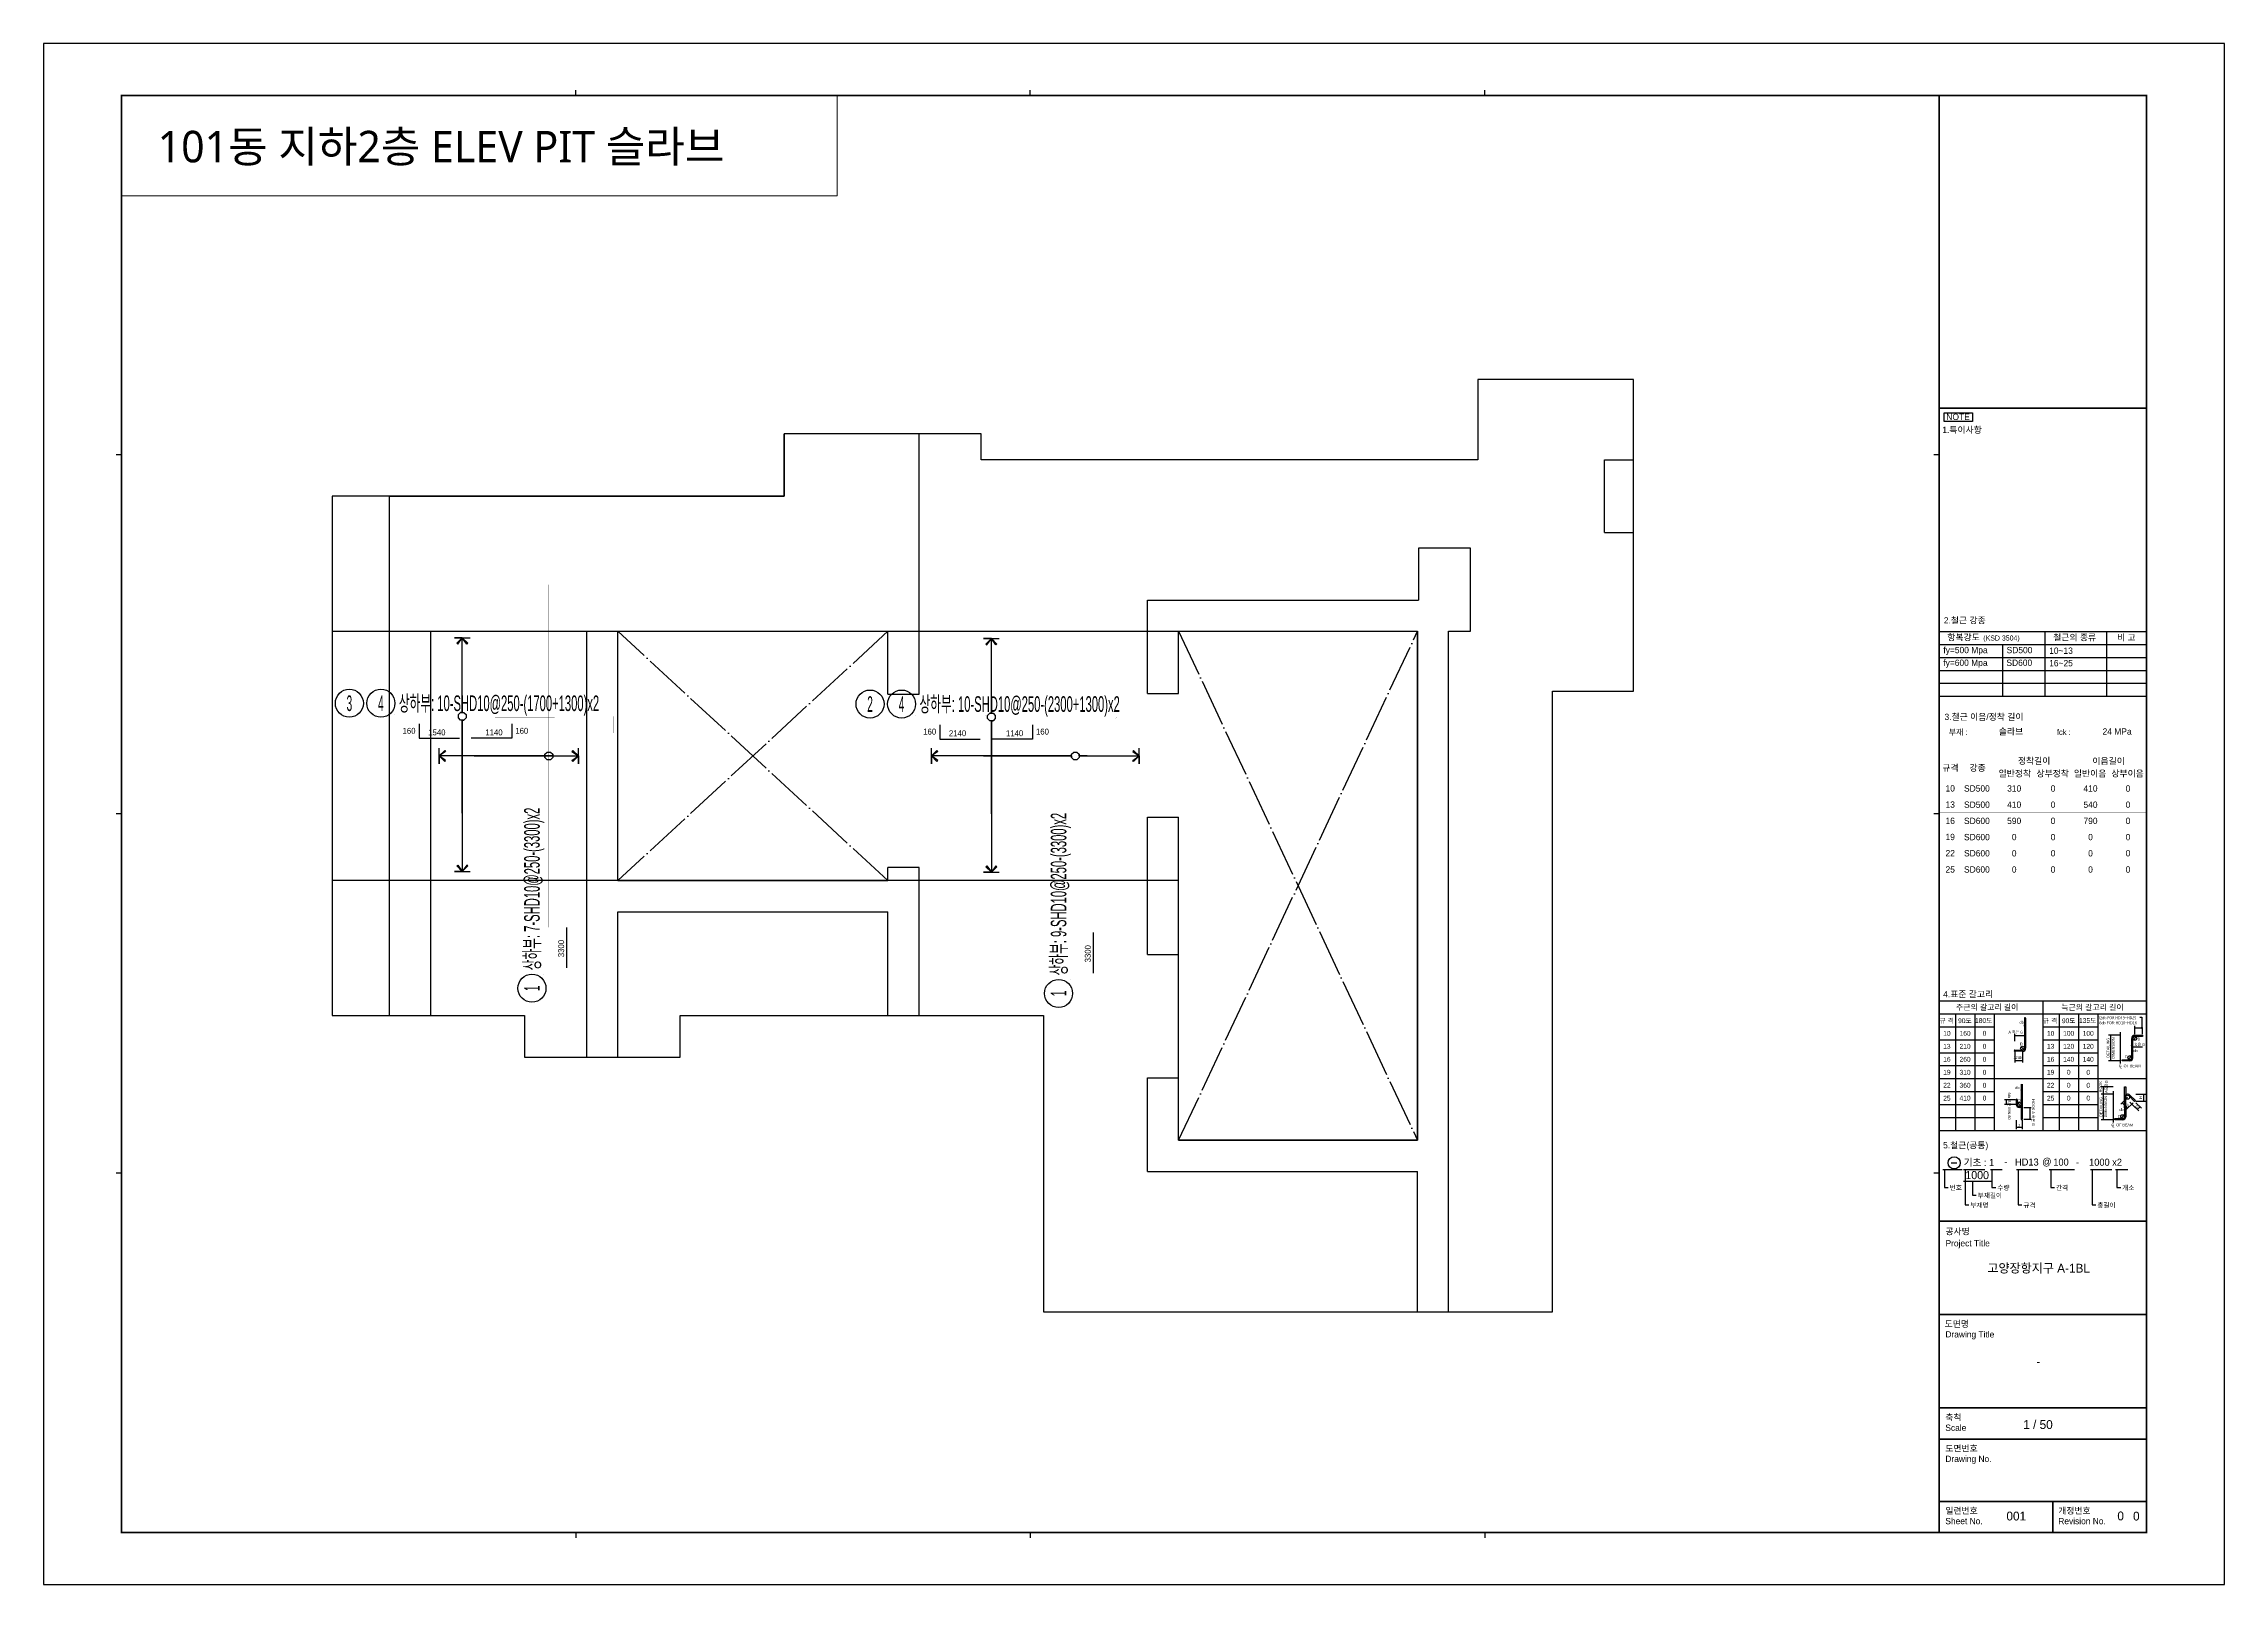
# Model space of a CAD drawing. Header units: millimetres. Extents: x 317501 to 814054, y -400799 to -14117.
# Drawn here: x 418421 to 439421, y -400799 to -385966 of the extents above; entities that cross this region are included whole.
import ezdxf
from ezdxf.enums import TextEntityAlignment as Align

# ---------------------------------------------------------------- set-up
doc = ezdxf.new("R2010")
doc.units = ezdxf.units.MM
doc.header["$LTSCALE"] = 38
doc.linetypes.add('XS-기초$0$DDOT', pattern=[14, 12, -1, 0, -1])
doc.layers.get('Defpoints').update_dxf_attribs({"color": 145})
for name, color, linetype in [('BUB', 7, 'Continuous'), ('RP_TAG', 7, 'Continuous'), ('XDIM', 7, 'Continuous'), ('XREBAR', 1, 'Continuous'), ('XS-기초$0$OPEN', 9, 'XS-기초$0$DDOT'), ('XS-기초$0$WALL', 11, 'Continuous'), ('XS-기초$0$기초연단', 3, 'Continuous'), ('XTAG', 7, 'Continuous')]:
    doc.layers.add(name, color=color, linetype=linetype)
doc.layers.add('XTITLE', color=22, linetype='Continuous', lineweight=0)
doc.styles.add('ARIAL', font='malgun.ttf')
doc.styles.add('HYULL', font='Dotum.ttf')
doc.styles.add('RPWK1', font='Dotum.ttf', dxfattribs={"bigfont": 'whgtxt.shx'})
doc.styles.add('RPWK2', font='Dotum.ttf')
doc.styles.add('XRebarSheet', font='Hmkmrhd_0.ttf')
doc.styles.add('돋움', font='malgun.ttf')
doc.dimstyles.new('NDIM', dxfattribs={"dimtxt": 3, "dimasz": 1.5, "dimexe": 2, "dimexo": 2, "dimgap": 1, "dimtad": 1, "dimdec": 0, "dimdsep": 46, "dimlunit": 6, "dimtxsty": 'ARIAL', "dimblk": 'DOT', "dimcen": 1, "dimclrd": 256, "dimclre": 7, "dimclrt": 3, "dimadec": 0, "dimazin": 0, "dimtfac": 1, "dimtdec": 0, "dimtix": 1, "dimtmove": 2, "dimatfit": 3, "dimldrblk": 'DOT', "dimfxl": 0, "dimtvp": 1, "dimtolj": 1, "dimlwd": -1, "dimlwe": -1, "dimarcsym": 0})

msp = doc.modelspace()

# ---------------------------------------------------------------- texts
at = {"layer": 'RP_TAG', "color": 2, "linetype": 'Continuous', "ltscale": 100, "style": 'RPWK2'}
for p in [(422002.2, -392627.2), (427016.1, -392634.9)]:
    msp.add_text('160', height=57.17, dxfattribs=at).set_placement(p, align=Align.BOTTOM_RIGHT)
for s, p in [('1540', (422207.8, -392642.7)), ('2140', (427221.7, -392650.4))]:
    msp.add_text(s, height=57.17, dxfattribs=at).set_placement(p, align=Align.BOTTOM_CENTER)
for s, rotation, p in [('1140', 359.99998, (422757.4, -392642.7)), ('1140', 359.99998, (427771.3, -392650.4)), ('3300', 90.00021, (423450.3, -394677.7)), ('3300', 90.00021, (428521.7, -394727.8))]:
    msp.add_text(s, height=57.17, rotation=rotation, dxfattribs=at).set_placement(p, align=Align.BOTTOM_CENTER)
for p in [(422963, -392627.2), (427976.9, -392634.9)]:
    msp.add_text('160', height=57.17, rotation=359.99998, dxfattribs=at).set_placement(p, align=Align.BOTTOM_LEFT)
at = {"layer": 'XTITLE', "color": 2, "style": '돋움'}
msp.add_text('101동 지하2층 ELEV PIT 슬라브', height=303.389, dxfattribs=at).set_placement((419519.4, -386957.4), align=Align.MIDDLE_LEFT)

# ---------------------------------------------------------------- blocks, each defined once
blk = doc.blocks.new('dhadrtase')
at = {"layer": 'XS-기초$0$OPEN'}
for p, q in [((-1389, 2400), (-3989, 0)), ((-1389, 0), (-3989, 2400)), ((1411, -2500), (3711, 2400)), ((1411, 2400), (3711, -2500))]:
    blk.add_line(p, q, dxfattribs=at)
at = {"layer": 'XS-기초$0$WALL', "color": 5}
for p, q in [((-2389, 3700), (-2389, 4300)), ((-1089, 2800), (-1089, 4300)), ((5511, 3350), (5511, 4050)), ((5511, 4050), (5791, 4050)), ((-6189, 3700), (-2389, 3700)), ((-6189, -1300), (-6189, 3700)), ((4221, 3200), (3721, 3200)), ((3721, 3200), (3721, 2700)), ((4221, 2400), (4221, 3200)), ((5511, 3350), (5791, 3350)), ((-1089, 1795), (-1089, 2800)), ((1111, 2700), (3721, 2700)), ((1111, 1800), (1111, 2700)), ((-5789, 2400), (-4289, 2400)), ((-5789, -1300), (-5789, 2400)), ((-4289, -1700), (-4289, 2400)), ((-3989, 0), (-3989, 2400)), ((-3989, 2400), (-1389, 2400)), ((-1389, 1795), (-1389, 2400)), ((1411, 2400), (3711, 2400)), ((1411, 1800), (1411, 2400)), ((3711, -2500), (3711, 2400)), ((4011, -4150), (4011, 2400)), ((4011, 2400), (4221, 2400)), ((-1389, 1795), (-1089, 1795)), ((1111, 1800), (1411, 1800)), ((1111, -710), (1111, 610)), ((1111, 610), (1411, 610)), ((1411, -710), (1411, 610)), ((-3989, 0), (-1389, 0)), ((-1389, 0), (-1389, 125)), ((-1089, 125), (-1389, 125)), ((-1089, -1300), (-1089, 125)), ((-1089, -300), (-1089, 125)), ((-3989, -1700), (-3989, -300)), ((-3989, -300), (-1389, -300)), ((-1389, -1300), (-1389, -300)), ((1111, -710), (1411, -710)), ((1111, -2800), (1111, -1900)), ((1111, -1900), (1411, -1900)), ((1411, -2500), (1411, -1900)), ((1411, -2500), (3711, -2500)), ((1111, -2800), (3711, -2800)), ((3711, -4150), (3711, -2800))]:
    blk.add_line(p, q, dxfattribs=at)
at = {"layer": 'XS-기초$0$기초연단'}
for p, q in [((-2389, 4300), (-2389, 3700)), ((-6739, 3700), (-6739, -1300)), ((-2389, 3700), (-6739, 3700))]:
    blk.add_line(p, q, dxfattribs=at)
blk.add_lwpolyline([(-6739, 0), (-6739, -1300), (-4889, -1300), (-4889, -1700), (-3389, -1700), (-3389, -1300), (111, -1300), (111, -4150), (5011, -4150), (5011, 1825), (5791, 1825), (5791, 4825), (4291, 4825), (4291, 4050), (-489, 4050), (-489, 4300), (-2389, 4300), (-2389, 3700), (-6739, 3700), (-6739, 2400)], dxfattribs=at)
at = {"layer": 'XS-기초$0$기초연단', "color": 1}
blk.add_lwpolyline([(-6739, 2400), (3711, 2400), (3711, -2500), (1411, -2500), (1411, 0), (-6739, 0)], dxfattribs=at)
blk = doc.blocks.new('_Dot')
at = {"color": 0, "linetype": 'ByBlock', "lineweight": -2}
blk.add_line((-0.5, 0), (-1, 0), dxfattribs=at)
at = {"color": 0, "linetype": 'ByBlock', "const_width": 0.5}
blk.add_lwpolyline([(-0.25, 0, 1), (0.25, 0, 1)], format="xyb", close=True, dxfattribs=at)
blk = doc.blocks.new('*D1316')
at = {"color": 7, "transparency": 16777216}
for p, q in [((80432, 20451), (80432, 20463)), ((80477, 20451), (80477, 20463))]:
    blk.add_line(p, q, dxfattribs=at)
at = {"transparency": 16777216}
blk.add_line((80433, 20461), (80475, 20461), dxfattribs=at)
at = {"layer": 'Defpoints', "color": 0, "transparency": 16777216}
for p in [(80432, 20449), (80477, 20461), (80477, 20449)]:
    blk.add_point(p, dxfattribs=at)
at = {"transparency": 16777216, "xscale": 1.5, "yscale": 1.5, "zscale": 1.5, "rotation": 180}
blk.add_blockref('_Dot', (80432, 20461), dxfattribs=at)
at = {"transparency": 16777216, "xscale": 1.5, "yscale": 1.5, "zscale": 1.5}
blk.add_blockref('_Dot', (80477, 20461), dxfattribs=at)
blk = doc.blocks.new('*D1317')
at = {"color": 7, "transparency": 16777216}
for p, q in [((76172, 19024), (76172, 19045)), ((76217, 19024), (76217, 19045))]:
    blk.add_line(p, q, dxfattribs=at)
at = {"transparency": 16777216}
blk.add_line((76215, 19043), (76174, 19043), dxfattribs=at)
at = {"layer": 'Defpoints', "color": 0, "transparency": 16777216}
for p in [(76172, 19043), (76172, 19022), (76217, 19022)]:
    blk.add_point(p, dxfattribs=at)
at = {"transparency": 16777216, "xscale": 1.5, "yscale": 1.5, "zscale": 1.5, "rotation": 180}
blk.add_blockref('_Dot', (76172, 19043), dxfattribs=at)
at = {"transparency": 16777216, "xscale": 1.5, "yscale": 1.5, "zscale": 1.5}
blk.add_blockref('_Dot', (76217, 19043), dxfattribs=at)
blk = doc.blocks.new('*D1318')
at = {"transparency": 16777216}
blk.add_line((80158, 18181), (80199, 18181), dxfattribs=at)
at = {"layer": 'Defpoints', "color": 0, "transparency": 16777216}
for p in [(80156, 18181), (80201, 18181), (80201, 18181)]:
    blk.add_point(p, dxfattribs=at)
at = {"transparency": 16777216, "xscale": 1.5, "yscale": 1.5, "zscale": 1.5, "rotation": 180}
blk.add_blockref('_Dot', (80156, 18181), dxfattribs=at)
at = {"transparency": 16777216, "xscale": 1.5, "yscale": 1.5, "zscale": 1.5}
blk.add_blockref('_Dot', (80201, 18181), dxfattribs=at)
blk = doc.blocks.new('*U1312', base_point=(428194.7167, -394974.7162))
at = {"layer": 'RP_TAG', "color": 0, "linetype": 'Continuous', "ltscale": 100}
blk.add_circle((428194.71724, -395109.7162), 135, dxfattribs=at)
at = {"layer": 'RP_TAG', "color": 0, "linetype": 'Continuous', "ltscale": 100, "style": 'RPWK1', "oblique": 359.999999995, "width": 0.55}
blk.add_text('상하부: 9-SHD10@250-(3300)x2', height=150, rotation=90.000210454, dxfattribs=at).set_placement((428194.71665, -394937.2162), align=Align.MIDDLE_LEFT)
at = {"layer": 'RP_TAG', "color": 0, "linetype": 'Continuous', "ltscale": 100, "style": 'RPWK1', "oblique": 0.000000002, "width": 0.5}
blk.add_text('1', height=150, rotation=90.000210462, dxfattribs=at).set_placement((428194.71724, -395109.7162), align=Align.MIDDLE_CENTER)
blk = doc.blocks.new('*U1313', base_point=(423123.312, -394924.6558))
at = {"layer": 'RP_TAG', "color": 0, "linetype": 'Continuous', "ltscale": 100}
blk.add_circle((423123.31254, -395059.6558), 135, dxfattribs=at)
at = {"layer": 'RP_TAG', "color": 0, "linetype": 'Continuous', "ltscale": 100, "style": 'RPWK1', "width": 0.55}
blk.add_text('상하부: 7-SHD10@250-(3300)x2', height=150, rotation=90.00021046, dxfattribs=at).set_placement((423123.31195, -394887.1558), align=Align.MIDDLE_LEFT)
at = {"layer": 'RP_TAG', "color": 0, "linetype": 'Continuous', "ltscale": 100, "style": 'RPWK1', "oblique": 0.000000002, "width": 0.5}
blk.add_text('1', height=150, rotation=90.000210462, dxfattribs=at).set_placement((423123.31254, -395059.6558), align=Align.MIDDLE_CENTER)
blk = doc.blocks.new('*U1314', base_point=(421803.9624, -392316.1934))
at = {"layer": 'RP_TAG', "color": 0, "linetype": 'Continuous', "ltscale": 100}
for centre in [(421365.2124, -392316.1934), (421668.9624, -392316.1934)]:
    blk.add_circle(centre, 135, dxfattribs=at)
at = {"layer": 'RP_TAG', "color": 0, "linetype": 'Continuous', "ltscale": 100, "style": 'RPWK1', "width": 0.5}
for s, p in [('3', (421365.2124, -392316.1934)), ('4', (421668.9624, -392316.1934))]:
    blk.add_text(s, height=150, dxfattribs=at).set_placement(p, align=Align.MIDDLE_CENTER)
at = {"layer": 'RP_TAG', "color": 0, "linetype": 'Continuous', "ltscale": 100, "style": 'RPWK1', "width": 0.55}
blk.add_text('상하부: 10-SHD10@250-(1700+1300)x2', height=150, dxfattribs=at).set_placement((421841.4624, -392316.1934), align=Align.MIDDLE_LEFT)
blk = doc.blocks.new('*U1315', base_point=(426817.8614, -392323.8612))
at = {"layer": 'RP_TAG', "color": 0, "linetype": 'Continuous', "ltscale": 100}
for centre in [(426379.1114, -392323.8612), (426682.8614, -392323.8612)]:
    blk.add_circle(centre, 135, dxfattribs=at)
at = {"layer": 'RP_TAG', "color": 0, "linetype": 'Continuous', "ltscale": 100, "style": 'RPWK1', "width": 0.5}
for s, p in [('2', (426379.1114, -392323.8612)), ('4', (426682.8614, -392323.8612))]:
    blk.add_text(s, height=150, dxfattribs=at).set_placement(p, align=Align.MIDDLE_CENTER)
at = {"layer": 'RP_TAG', "color": 0, "linetype": 'Continuous', "ltscale": 100, "style": 'RPWK1', "width": 0.55}
blk.add_text('상하부: 10-SHD10@250-(2300+1300)x2', height=150, dxfattribs=at).set_placement((426855.3614, -392323.8612), align=Align.MIDDLE_LEFT)
blk = doc.blocks.new('dhs_sheet2e')
h = blk.add_hatch(color=256)
edge = h.paths.add_edge_path()
edge.add_line((76299, 21797), (76299, 20646.2))
edge.add_arc((76224.2, 20646.2), 74.7, -90, 0, ccw=False)
edge.add_line((76224.2, 20571.5), (75925.3, 20571.5))
edge.add_arc((75925.3, 20549.1), 22.4, 90, 270)
edge.add_line((75925.3, 20526.7), (76224.2, 20526.7))
edge.add_arc((76224.2, 20646.2), 119.6, 270, 360)
edge.add_line((76343.8, 20646.2), (76343.8, 21797))
edge.add_arc((76321.4, 21797), 22.4, 0, 180)
blk.add_hatch(color=256).paths.add_polyline_path([(80850.3, 21144.3), (80551.4, 21144.3, 0.4142136), (80431.9, 21024.7), (80431.9, 20621.2), (80431.9, 20277.5, -0.4142136), (80357.1, 20202.7), (80058.2, 20202.7), (80058.2, 20157.9), (80357.1, 20157.9, 0.4142136), (80476.7, 20277.5), (80476.7, 20621.2), (80476.7, 21024.7, -0.4142136), (80551.4, 21099.4), (80850.3, 21099.4)])
h = blk.add_hatch(color=256)
h.paths.add_polyline_path([(76216.8, 18481.2, -0.2277351), (76172, 18387.9), (76172, 17913.3, 1), (76216.8, 17913.3)])
h.paths.add_polyline_path([(76216.8, 19258.4, 1), (76172, 19258.4), (76172, 18481.2, -0.1833618), (76153.2, 18431.7, -0.6790836), (76150.1, 18423.9, -0.2067221), (76146.9, 18425.3, -0.6466922), (76022.6, 18481.2), (76022.6, 18660.6, 1), (75977.7, 18660.6), (75977.7, 18481.2, 1), (76216.8, 18481.2)])
h.paths.add_polyline_path([(76153.2, 18431.7, -0.0300135), (76146.9, 18425.3, 0.2067221), (76150.1, 18423.9, 0.6790836)], flags=17)
h = blk.add_hatch(color=256)
h.paths.add_polyline_path([(80200.9, 19160.1), (80156.1, 19160.1), (80156.1, 18756.6, -0.2277351), (80200.9, 18850)])
h.paths.add_polyline_path([(80156.1, 18756.6), (80156.1, 18353.1), (80156.1, 18009.4, -0.4142136), (80081.4, 17934.7), (79782.5, 17934.7), (79782.5, 17889.8), (80081.4, 17889.8, 0.4142136), (80200.9, 18009.4), (80200.9, 18353.1), (80200.9, 18756.6, -0.6681786), (80328.5, 18809.5), (80539.9, 18598.1), (80571.6, 18629.8), (80360.2, 18841.2, 0.6681786)])
at = {"color": 7}
for p, q in [((20500.6, 57331.7), (20500.6, 57531.5)), ((38004.8, 57331.7), (38004.8, 57531.5)), ((55508.9, 57331.7), (55508.9, 57531.5)), ((2996.4, 43498.2), (2796.7, 43498.2)), ((73013.1, 43498.2), (72813.3, 43498.2)), ((73013.1, 36694), (81003.6, 36694)), ((73013.1, 36194.6), (81003.6, 36194.6)), ((75452.6, 36194.6), (75452.6, 34197)), ((77085.8, 36694), (77085.8, 34197)), ((79453.7, 36694), (79453.7, 34197)), ((73013.1, 35695.2), (81003.6, 35695.2)), ((73013.1, 35195.8), (81003.6, 35195.8)), ((73013.1, 34696.4), (81003.6, 34696.4)), ((73013.1, 34197), (81003.6, 34197)), ((2996.4, 29664.7), (2796.7, 29664.7)), ((73013.1, 29664.7), (72813.3, 29664.7)), ((76343.8, 20916), (76343.8, 21141.7)), ((79996, 21144.3), (79533, 21144.3)), ((80551.4, 21191.6), (80551.4, 21507.4)), ((80850.3, 21191.6), (80850.3, 21435)), ((80431.9, 20947.5), (80431.9, 20685.3)), ((79996, 20157.9), (79533, 20157.9)), ((75953.1, 18660.6), (75532.2, 18660.6)), ((75953.1, 18481.2), (75532.2, 18481.2)), ((79720.2, 19160.1), (79257.5, 19160.1)), ((79720.2, 18876.2), (79257.5, 18876.2)), ((79720.2, 18876.2), (79257.5, 18876.2)), ((80273.9, 18754.9), (80011.4, 18492.3)), ((80485.3, 18543.5), (80222.7, 18281)), ((80591.1, 18876.2), (80958.3, 18876.2)), ((80591.1, 18607.2), (80958.3, 18607.2)), ((80594.5, 18543.5), (80804.2, 18333.8)), ((75977.7, 17876.9), (75977.7, 17530.5)), ((76216.8, 17876.9), (76216.8, 17530.5)), ((76270.6, 18361.7), (76562.3, 18361.7)), ((76270.6, 17913.3), (76562.3, 17913.3)), ((79720.2, 17885.5), (79257.5, 17885.5)), ((80488.8, 18437.8), (80698.5, 18228.1)), ((73477.6, 16230.5), (73697, 16230.5)), ((2996.4, 15831.2), (2796.7, 15831.2)), ((73013.1, 15831.2), (72813.3, 15831.2)), ((20500.6, 1997.6), (20500.6, 1797.9)), ((38004.8, 1997.6), (38004.8, 1797.9)), ((55508.9, 1997.6), (55508.9, 1797.9))]:
    blk.add_line(p, q, dxfattribs=at)
at = {"color": 7, "ltscale": 2}
for p, q in [((73013.1, 22471.6), (81003.6, 22471.6)), ((73013.1, 21972.2), (81003.6, 21972.2)), ((73637.3, 21972.2), (73637.3, 17477.6)), ((74386.4, 21972.2), (74386.4, 17477.6)), ((75135.6, 21972.2), (75135.6, 17477.6)), ((77008.3, 22471.6), (77008.3, 17477.6)), ((77632.6, 21972.2), (77632.6, 17477.6)), ((78381.7, 21972.2), (78381.7, 17477.6)), ((79130.8, 21972.2), (79130.8, 17477.6)), ((73013.1, 21472.8), (75135.6, 21472.8)), ((77008.3, 21472.8), (79130.8, 21472.8)), ((75135.6, 19475.2), (77008.3, 19475.2)), ((79130.8, 19475.2), (81003.6, 19475.2)), ((73013.1, 17477.6), (81003.6, 17477.6))]:
    blk.add_line(p, q, dxfattribs=at)
at = {"color": 1}
for p, q in [((75925.3, 20916), (75925.3, 21199.6)), ((75926.8, 21139.7), (76342.3, 21139.7)), ((76299, 21501), (76299, 21548.4)), ((76342.3, 21546.4), (76300.5, 21546.4)), ((76343.8, 21501), (76343.8, 21548.4)), ((75925.3, 20500.1), (75925.3, 20098.9)), ((76224.2, 20500.1), (76224.2, 20098.9)), ((76222.7, 20158.9), (75926.8, 20158.9))]:
    blk.add_line(p, q, dxfattribs=at)
for p, q in [((76299, 21797), (76299, 20646.2)), ((76343.8, 21797), (76343.8, 20646.2)), ((79607.9, 21142.4), (79607.9, 20159.8)), ((80431.9, 20277.5), (80431.9, 21024.7)), ((80476.7, 20277.5), (80476.7, 21024.7)), ((80498.6, 20971.9), (80604.3, 21077.5)), ((80551.4, 21144.3), (80850.3, 21144.3)), ((80850.3, 21099.4), (80551.4, 21099.4)), ((80553.3, 21432.5), (80848.4, 21432.5)), ((80742.8, 21835.3), (80817.5, 21835.3)), ((80817.5, 21835.3), (80817.5, 21432.5)), ((80850.3, 21144.3), (80850.3, 21099.4)), ((75925.3, 20571.5), (76224.2, 20571.5)), ((76224.2, 20526.7), (75925.3, 20526.7)), ((76277.1, 20593.4), (76171.4, 20699.1)), ((80058.2, 20202.7), (80357.1, 20202.7)), ((80058.2, 20157.9), (80058.2, 20202.7)), ((80304.3, 20224.6), (80410, 20330.3)), ((80835.3, 20687.8), (80431.9, 20687.8)), ((80357.1, 20157.9), (80058.2, 20157.9)), ((75592.1, 18659.1), (75592.1, 18482.7)), ((75977.7, 18660.6), (75977.7, 18481.2)), ((76022.6, 18660.6), (76022.6, 18481.2)), ((76150.1, 18428.4), (76044.4, 18534.1)), ((76172, 19258.4), (76172, 18481.2)), ((76216.8, 19258.4), (76216.8, 18481.2)), ((79332.2, 19158.3), (79332.2, 18878.1)), ((79332.2, 18874.3), (79332.2, 17887.4)), ((80065.6, 18544), (80274.3, 18335.3)), ((80156.1, 18353.1), (80156.1, 18756.6)), ((80200.9, 18353.1), (80200.9, 18756.6)), ((80328.5, 18809.5), (80539.9, 18598.1)), ((80357.7, 18568.9), (80698.5, 18228.1)), ((80360.2, 18841.2), (80571.6, 18629.8)), ((80539.9, 18598.1), (80571.6, 18629.8)), ((80883.4, 18874.3), (80883.4, 18609.1)), ((76502.4, 18360.2), (76502.4, 17914.8)), ((79782.5, 17889.8), (79782.5, 17934.7)), ((79782.5, 17934.7), (80081.4, 17934.7)), ((80081.4, 17889.8), (79782.5, 17889.8)), ((80028.6, 17956.6), (80134.2, 18062.2)), ((80156.1, 18353.1), (80156.1, 18009.4)), ((80200.9, 18353.1), (80200.9, 18009.4)), ((80749.9, 18385.4), (80646.9, 18282.4)), ((76215.3, 17590.4), (75979.2, 17590.4))]:
    blk.add_line(p, q)
at = {"linetype": 'Continuous'}
for p, q in [((79998.5, 20053.3), (79998.5, 21263.8)), ((79722.7, 17785.2), (79722.7, 18995.8))]:
    blk.add_line(p, q, dxfattribs=at)
at = {"color": 4}
for p, q in [((76216.8, 18481.2), (76216.8, 17913.3)), ((80156.1, 19160.1), (80200.9, 19160.1)), ((80156.1, 18756.6), (80156.1, 19160.1)), ((80200.9, 19160.1), (80200.9, 18850)), ((76172, 18387.9), (76172, 17913.3))]:
    blk.add_line(p, q, dxfattribs=at)
at = {"color": 1, "ltscale": 2}
for p, q in [((73160.8, 15979.6), (73897.2, 15979.6)), ((73217.3, 15979.6), (73217.3, 15288.3)), ((73955, 15979.6), (74769.1, 15979.6)), ((74011.5, 15979.6), (74011.5, 14611.4)), ((74992, 15979.6), (75438.1, 15979.6)), ((75048.5, 15979.6), (75048.5, 15288.3)), ((75998.4, 15979.6), (76812.5, 15979.6)), ((76054.9, 15979.6), (76054.9, 14611.4)), ((77253.2, 15979.6), (78222.3, 15979.6)), ((77309.7, 15979.6), (77309.7, 15288.3)), ((78846.9, 15979.6), (79661, 15979.6)), ((78903.4, 15979.6), (78903.4, 14611.4)), ((79804.8, 15979.6), (80281.2, 15979.6)), ((79861.3, 15979.6), (79861.3, 15288.3)), ((73217.3, 15288.3), (73361.3, 15288.3)), ((73955, 15525.5), (75020.4, 15525.5)), ((74296, 15525.5), (74296, 14991.1)), ((75048.5, 15288.3), (75192.5, 15288.3)), ((77309.7, 15288.3), (77453.7, 15288.3)), ((79861.3, 15288.3), (80005.3, 15288.3)), ((74011.5, 14611.4), (74155.5, 14611.4)), ((74296, 14991.1), (74440, 14991.1)), ((76054.9, 14611.4), (76198.9, 14611.4)), ((78903.4, 14611.4), (79047.4, 14611.4))]:
    blk.add_line(p, q, dxfattribs=at)
at = {"color": 30}
for p, q in [((73013.1, 6791.9), (81003.6, 6791.9)), ((73013.1, 5593.3), (81003.6, 5593.3)), ((73013.1, 3196.2), (81003.6, 3196.2))]:
    blk.add_line(p, q, dxfattribs=at)
at = {"color": 7}
for points in [[(84000, 0), (84000, 59329.4), (0, 59329.4), (0, 0)], [(73208.2, 45108.5), (74292.8, 45108.5), (74292.8, 44775), (73208.2, 44775)]]:
    blk.add_lwpolyline(points, close=True, dxfattribs=at)
at = {"color": 30, "const_width": 64.9}
blk.add_lwpolyline([(81003.6, 57331.7), (2996.4, 57331.7), (2996.4, 1997.6), (81003.6, 1997.6)], close=True, dxfattribs=at)
at = {"color": 30}
for points, const_width in [([(73013.1, 1997.6), (73013.1, 57331.7)], 64.9), ([(73013.1, 45291.6), (81003.6, 45291.6)], 64.9), ([(73013.1, 37482.7), (81003.6, 37482.7)], 1.25), ([(73013.1, 13983.4), (81003.6, 13983.4)], 64.9), ([(73013.1, 10387.6), (81003.6, 10387.6)], 64.9), ([(73013.1, 6791.9), (81003.6, 6791.9)], 64.9), ([(73013.1, 5593.3), (81003.6, 5593.3)], 64.9), ([(73013.1, 3196.2), (81003.6, 3196.2)], 64.9), ([(77390.2, 1997.6), (77390.2, 3196.2)], 64.9)]:
    blk.add_lwpolyline(points, dxfattribs=dict(at, const_width=const_width))
at = {"ltscale": 2, "const_width": 1.25}
for points in [[(73013.1, 36694), (73013.1, 34197)], [(81003.6, 36694), (81003.6, 34197)], [(73013.1, 33114.4), (73013.1, 32518)], [(81003.6, 32518), (81003.6, 33114.4)], [(73013.1, 31595.4), (73013.1, 23480)], [(81003.6, 23480), (81003.6, 31595.4)]]:
    blk.add_lwpolyline(points, dxfattribs=at)
at = {"color": 7, "const_width": 1.25}
for points in [[(73013.1, 33114.4), (81003.6, 33114.4)], [(75010.7, 32518), (75010.7, 33114.4)], [(77008.3, 33114.4), (77008.3, 32518)], [(79005.9, 32518), (79005.9, 33114.4)], [(73013.1, 32518), (81003.6, 32518)], [(73013.1, 31920), (81003.6, 31920)], [(73839.2, 31920), (73839.2, 23480)], [(75231.7, 31920), (75231.7, 23480)], [(78117.6, 31920), (78117.6, 23480)], [(75231.7, 31445.6), (81003.6, 31445.6)], [(76674.7, 31445.6), (76674.7, 23480)], [(79560.6, 31445.6), (79560.6, 23480)], [(73013.1, 30971.1), (81003.6, 30971.1)], [(73013.1, 30346.9), (81003.6, 30346.9)], [(73013.1, 29722.6), (81003.6, 29722.6)], [(73013.1, 29098.3), (81003.6, 29098.3)], [(73013.1, 28474.1), (81003.6, 28474.1)], [(73013.1, 27849.8), (81003.6, 27849.8)], [(73013.1, 27225.6), (81003.6, 27225.6)], [(73013.1, 26601.3), (81003.6, 26601.3)], [(73013.1, 25977.1), (81003.6, 25977.1)], [(73013.1, 25352.8), (81003.6, 25352.8)], [(73013.1, 24728.5), (81003.6, 24728.5)], [(73013.1, 24104.3), (81003.6, 24104.3)], [(73013.1, 23480), (81003.6, 23480)]]:
    blk.add_lwpolyline(points, dxfattribs=at)
at = {"color": 7, "ltscale": 2, "const_width": 1.25}
blk.add_lwpolyline([(77008.3, 32518), (77008.3, 33114.4)], dxfattribs=at)
at = {"color": 1, "ltscale": 2, "const_width": 1.87}
for points in [[(79725.1, 2916.8), (79725.1, 2355), (80286.9, 2355), (80286.9, 2916.8), (79725.1, 2916.8)], [(80321.3, 2916.8), (80321.3, 2355), (80883.1, 2355), (80883.1, 2916.8), (80321.3, 2916.8)]]:
    blk.add_lwpolyline(points, dxfattribs=at)
for centre, radius in [((80551.4, 21024.7), 74.7), ((80604.3, 21077.5), 4.48), ((80817.5, 21432.5), 22.4), ((80817.5, 21432.5), 11.2), ((76171.4, 20699.1), 4.48), ((76277.1, 20593.4), 4.48), ((80357.1, 20277.5), 74.7), ((80304.3, 20224.6), 4.48), ((80410, 20330.3), 4.48), ((80498.6, 20971.9), 4.48), ((76044.4, 18534.1), 4.48), ((80275.7, 18756.6), 74.7), ((76150.1, 18428.4), 4.48), ((80081.4, 18009.4), 74.7), ((80028.6, 17956.6), 4.48), ((80134.2, 18062.2), 4.48)]:
    blk.add_circle(centre, radius)
at = {"color": 4}
for centre in [(76224.2, 20646.2), (76097.3, 18481.2)]:
    blk.add_circle(centre, 74.7, dxfattribs=at)
at = {"color": 7, "linetype": 'Continuous'}
blk.add_circle((73588.4, 16228.7), 234.1, dxfattribs=at).dxf.unprotected_set("ltscale", 0)
for centre, radius, start, end in [((76321.4, 21797), 22.4, 0, 180), ((80551.4, 21024.7), 119.6, 90, 180), ((80551.4, 21024.7), 74.7, 90, 180), ((75925.3, 20549.1), 22.4, 90, 270), ((76224.2, 20646.2), 119.6, 270, 0), ((76224.2, 20646.2), 74.7, 270, 0), ((80357.1, 20277.5), 74.7, 270, 0), ((80357.1, 20277.5), 119.6, 270, 0), ((76000.1, 18660.6), 22.4, 0, 180), ((76097.3, 18481.2), 119.6, 180, 0), ((76097.3, 18481.2), 74.7, 180, 0), ((80275.7, 18756.6), 119.6, 45, 180), ((80081.4, 18009.4), 119.6, 270, 0), ((80081.4, 18009.4), 74.7, 270, 0)]:
    blk.add_arc(centre, radius, start, end)
at = {"color": 4}
blk.add_arc((76194.4, 17913.3), 22.4, 180, 0, dxfattribs=at)
at = {"color": 1, "rotation": 180}
for p, xscale, yscale, zscale in [((75925.3, 21139.7), 11.98573127229489, 11.98573127229489, 11.98573127229489), ((76299, 21546.4), 1.5, 1.5, 1.5), ((75925.3, 20158.9), 11.98573127229489, 11.98573127229489, 11.98573127229489)]:
    blk.add_blockref('_Dot', p, dxfattribs=dict(at, xscale=xscale, yscale=yscale, zscale=zscale))
at = {"color": 1}
for p, xscale, yscale, zscale in [((76343.8, 21546.4), 1.5, 1.5, 1.5), ((76343.8, 21139.7), 1.498216409036861, 1.498216409036861, 1.498216409036861), ((76224.2, 20158.9), 11.98573127229489, 11.98573127229489, 11.98573127229489)]:
    blk.add_blockref('_Dot', p, dxfattribs=dict(at, xscale=xscale, yscale=yscale, zscale=zscale))
for p, xscale, yscale, zscale, rotation in [((79607.9, 21144.3), 14.98216409036861, 14.98216409036861, 14.98216409036861, 90), ((80551.4, 21432.5), 14.98216409036861, 14.98216409036861, 14.98216409036861, 180), ((79607.9, 20157.9), 14.98216409036861, 14.98216409036861, 14.98216409036861, 270), ((80431.9, 20687.8), 14.98216409036861, 14.98216409036861, 14.98216409036861, 180), ((75592.1, 18660.6), 11.98573127229489, 11.98573127229489, 11.98573127229489, 90), ((75592.1, 18481.2), 11.98573127229489, 11.98573127229489, 11.98573127229489, 270), ((79332.2, 19160.1), 14.98216409036861, 14.98216409036861, 14.98216409036861, 90), ((79332.2, 18876.2), 14.98216409036861, 14.98216409036861, 14.98216409036861, 90), ((79332.2, 18876.2), 1.872770511296076, 1.872770511296076, 1.872770511296076, 270), ((80064, 18545), 14.98216409036861, 14.98216409036861, 14.98216409036861, 135.0000000000825), ((80883.4, 18876.2), 14.98216409036861, 14.98216409036861, 14.98216409036861, 90), ((80883.4, 18607.2), 14.98216409036861, 14.98216409036861, 14.98216409036861, 270), ((76502.4, 18361.7), 11.98573127229489, 11.98573127229489, 11.98573127229489, 90), ((76502.4, 17913.3), 11.98573127229489, 11.98573127229489, 11.98573127229489, 270), ((79332.2, 17885.5), 14.98216409036861, 14.98216409036861, 14.98216409036861, 270), ((80275.7, 18333.9), 14.98216409036861, 14.98216409036861, 14.98216409036861, 315.0000000000825), ((80645.5, 18281.1), 14.98216409036861, 14.98216409036861, 14.98216409036861, 225.0000000002524), ((80751.2, 18386.8), 14.98216409036861, 14.98216409036861, 14.98216409036861, 45.00000000025245), ((75977.7, 17590.4), 11.98573127229489, 11.98573127229489, 11.98573127229489, 180)]:
    blk.add_blockref('_Dot', p, dxfattribs=dict(xscale=xscale, yscale=yscale, zscale=zscale, rotation=rotation))
for p, xscale, yscale, zscale in [((80850.3, 21432.5), 1.872770511296076, 1.872770511296076, 1.872770511296076), ((80850.3, 20687.8), 14.98216409036861, 14.98216409036861, 14.98216409036861), ((76216.8, 17590.4), 11.98573127229489, 11.98573127229489, 11.98573127229489)]:
    blk.add_blockref('_Dot', p, dxfattribs=dict(xscale=xscale, yscale=yscale, zscale=zscale))
at = {"color": 7, "style": 'XRebarSheet'}
for s, height, p in [('1.특이사항', 242.71, (73135.9, 44335.3)), ('NOTE', 242.71, (73292, 44833.7)), ('2.철근 강종', 242.71, (73193, 37000.1)), ('3.철근 이음/정착 길이', 242.711, (73219.2, 33284.8)), ('4.표준 갈고리', 242.71, (73168.2, 22602.8)), ('5.철근(공통)', 242.71, (73167, 16788))]:
    blk.add_text(s, height=height, dxfattribs=at).set_placement(p)
at = {"color": 3}
for s, height, style, p in [('항복강도', 242.71, 'XRebarSheet', (73329, 36346.4)), ('(KSD 3504)', 194.17, 'XRebarSheet', (74714.3, 36344.3)), ('철근의 종류', 242.71, 'XRebarSheet', (77406.6, 36345.3)), ('비 고', 242.71, 'XRebarSheet', (79864.2, 36338.4)), ('부재 :', 220, 'XRebarSheet', (73378.9, 32707.9)), ('fck :', 220, 'XRebarSheet', (77546.2, 32707.9)), ('규격', 242.71, 'XRebarSheet', (73138.4, 31320.7)), ('강종', 242.71, 'XRebarSheet', (74182, 31320.7)), ('주근의 갈고리 길이', 217.47, 'XRebarSheet', (73661.6, 22115.7)), ('늑근의 갈고리 길이', 217.47, 'XRebarSheet', (77716.4, 22111.4)), ('규 격', 184.85, 'XRebarSheet', (73024.7, 21609.3)), ('90도', 184.85, 'XRebarSheet', (73743.9, 21612.7)), ('180도', 184.85, 'XRebarSheet', (74396.5, 21618.3)), ('규 격', 184.85, 'XRebarSheet', (77015.8, 21609.3)), ('90도', 184.85, 'XRebarSheet', (77741.9, 21610.8)), ('135도', 184.85, 'XRebarSheet', (78402.8, 21618.5)), ('기초 : 1', 271.84, 'HYULL', (73958.2, 16112.5)), ('-', 271.8, 'HYULL', (75524.6, 16143.6)), ('HD13', 271.84, 'HYULL', (75937.6, 16126.4)), ('@', 271.8, 'HYULL', (76981.9, 16143.6)), ('100', 271.84, 'HYULL', (77410.5, 16124.9)), ('-', 271.8, 'HYULL', (78283.3, 16120.3)), ('1000 x2', 271.84, 'HYULL', (78789.8, 16118.6)), ('번호', 181.22, 'XRebarSheet', (73421.4, 15184.8)), ('수량', 181.22, 'XRebarSheet', (75252.6, 15184.8)), ('간격', 181.22, 'XRebarSheet', (77513.8, 15184.8)), ('개소', 181.22, 'XRebarSheet', (80065.4, 15184.8)), ('부재명', 181.22, 'XRebarSheet', (74215.6, 14507.8)), ('부재길이', 181.22, 'XRebarSheet', (74500.1, 14887.6)), ('규격', 181.22, 'XRebarSheet', (76259, 14507.8)), ('총길이', 181.22, 'XRebarSheet', (79107.5, 14507.8))]:
    blk.add_text(s, height=height, dxfattribs=dict(at, style=style)).set_placement(p)
for s, height, style, p in [('12db FOR HD19~HD25', 104.875, 'ARIAL', (79128.8, 21763.4)), ('A 혹은 G', 104.88, 'HYULL', (75682.6, 21210.1)), ('db', 104.88, 'HYULL', (76110.6, 21591.3)), ('6db FOR HD10~HD16', 104.875, 'HYULL', (79181.1, 21570.1)), ('D', 104.9, 'HYULL', (80656, 20944.7)), ('12db', 104.88, 'HYULL', (75877.3, 20236.3)), ('D', 104.9, 'HYULL', (76121.8, 20758.8)), ('D', 104.9, 'HYULL', (80177.8, 20262.8)), ('A 혹은 G', 104.88, 'HYULL', (80384, 20740.7)), ('db', 104.88, 'HYULL', (80494.6, 20497.1)), ('C  OF BEAM', 104.88, 'HYULL', (79933.3, 19912.7)), ('L', 104.9, 'HYULL', (79978.2, 19870.3)), ('db', 104.88, 'HYULL', (75947.2, 19073.7)), ('J', 104.9, 'HYULL', (76052.4, 17620.3)), ('C  OF BEAM', 104.88, 'HYULL', (79646.6, 17640.3)), ('L', 104.9, 'HYULL', (79691.4, 17597.9)), ('D', 104.9, 'HYULL', (79902.1, 17964.6)), ('db', 104.88, 'HYULL', (79955.9, 18229.1))]:
    blk.add_text(s, height=height, dxfattribs=dict(style=style)).set_placement(p)
at = {"style": 'HYULL'}
for s, height, rotation, p in [('DIMENSION', 104.88, 90, (79773.2, 20238.9)), ('DETAILING', 104.88, 90, (79572.8, 20283)), ('HOOK', 104.88, 90, (79280.6, 18949.8)), ('A혹은G', 104.88, 90, (79503.2, 18925.5)), ('4db 혹은 MIN.60', 104.875, 270, (75662.8, 18959.9)), ('D', 104.9, 270, (76045.4, 18676.8)), ('HOOK A 혹은 G', 104.875, 270, (76588.8, 18683)), ('DETAILING', 104.88, 90, (79297.1, 18001.8)), ('DIMENSION', 104.88, 90, (79475.3, 17979.8)), ('H', 104.9, 90, (80828.6, 18696.9))]:
    blk.add_text(s, height=height, rotation=rotation, dxfattribs=at).set_placement(p)
at = {"style": 'HYULL', "width": 0.8}
for s, height, rotation, p in [('6db', 104.88, 315, (80113.5, 18528.3)), ('D', 104.9, 45, (80638.1, 18324.3))]:
    blk.add_text(s, height=height, rotation=rotation, dxfattribs=at).set_placement(p)
at = {"color": 3, "linetype": 'Continuous', "style": 'HYULL'}
e = blk.add_text('1000', height=312.13, dxfattribs=at)
e.set_placement((74023.5, 15760.5), align=Align.MIDDLE_LEFT)
e.dxf.unprotected_set("ltscale", 0)
at = {"color": 7, "style": 'XRebarSheet'}
for s, height, p in [('공사명', 241.63, (73259, 13591.6)), ('Project Title', 241.632, (73259, 13135.1)), ('도면명', 241.63, (73225, 10028.1)), ('Drawing Title', 241.632, (73252.8, 9628.5)), ('Scale', 241.63, (73252.8, 6032.8)), ('축척', 241.63, (73252.8, 6432.3)), ('도면번호', 241.63, (73252.8, 5233.8)), ('Drawing No.', 241.632, (73252.8, 4834.2)), ('Sheet No.', 241.63, (73252.8, 2437.1)), ('일련번호', 241.63, (73252.8, 2836.6)), ('개정번호', 241.63, (77602.3, 2836.6)), ('Revision No.', 241.632, (77602.3, 2437.1))]:
    blk.add_text(s, height=height, dxfattribs=at).set_placement(p, align=Align.MIDDLE_LEFT)
for base, p1, p2, picture, middle in [((80476.7, 20461.4), (80431.9, 20449.3), (80476.7, 20449.3), '*D1316', (80454.3, 20461.4)), ((76172, 19043.3), (76216.8, 19021.8), (76172, 19021.8), '*D1317', (76194.4, 19043.3)), ((80200.9, 18181.3), (80156.1, 18181.3), (80200.9, 18181.3), '*D1318', (80178.5, 18181.3))]:
    dim = blk.add_linear_dim(base=base, p1=p1, p2=p2, text=' ', dimstyle='NDIM')
    dim.commit()
    dim.dimension.update_dxf_attribs({"geometry": picture, "text_midpoint": middle})
blk = doc.blocks.new('SDHAHTS')
at = {"color": 7, "ltscale": 2}
for p, q in [((18253, 5243), (18784, 5243)), ((18253, 5118), (18784, 5118)), ((19252, 5243), (19783, 5243)), ((19252, 5118), (19783, 5118)), ((18253, 4994), (18784, 4994)), ((18253, 4869), (18784, 4869)), ((19252, 4994), (19783, 4994)), ((19252, 4869), (19783, 4869)), ((18253, 4744), (18784, 4744)), ((19252, 4744), (19783, 4744)), ((18253, 4619), (18784, 4619)), ((18253, 4494), (18784, 4494)), ((19252, 4619), (19783, 4619)), ((19252, 4494), (19783, 4494))]:
    blk.add_line(p, q, dxfattribs=at)
at = {"color": 255, "xscale": 0.25, "yscale": 0.25, "zscale": 0.25}
blk.add_blockref('dhs_sheet2e', (0, 0), dxfattribs=at)
at = {"color": 3, "style": 'XRebarSheet'}
for s, height, p in [('fy=600 Mpa', 60.7, (18293, 8842)), ('fy=500 Mpa', 60.7, (18294, 8964)), ('SD600', 60.7, (18901, 8842)), ('SD500', 60.7, (18903, 8964)), ('10~13', 60.7, (19313, 8958)), ('16~25', 60.7, (19313, 8838)), ('슬라브', 60.7, (18828, 8180)), ('24 MPa', 60.7, (19827, 8180)), ('001', 84.9, (18901, 615))]:
    blk.add_text(s, height=height, dxfattribs=at).set_placement(p)
for s, height, p in [('일반정착', 60.7, (18982, 7806)), ('정착길이', 60.7, (19168, 7928)), ('상부정착', 60.7, (19346, 7806)), ('일반이음', 60.7, (19707, 7806)), ('이음길이', 60.7, (19885, 7926)), ('상부이음', 60.7, (20068, 7806)), ('10', 60.7, (18360, 7663)), ('SD500', 60.7, (18617, 7662)), ('310', 60.7, (18976, 7662)), ('0', 60.7, (19350, 7662)), ('410', 60.7, (19711, 7662)), ('0', 60.7, (20072, 7662)), ('13', 60.7, (18360, 7507)), ('16', 60.7, (18360, 7351)), ('SD500', 60.7, (18617, 7506)), ('SD600', 60.7, (18617, 7350)), ('410', 60.7, (18976, 7506)), ('590', 60.7, (18976, 7350)), ('0', 60.7, (19350, 7506)), ('0', 60.7, (19350, 7350)), ('540', 60.7, (19711, 7506)), ('790', 60.7, (19711, 7350)), ('0', 60.7, (20072, 7506)), ('0', 60.7, (20072, 7350)), ('19', 60.7, (18360, 7195)), ('SD600', 60.7, (18617, 7194)), ('0', 60.7, (18976, 7194)), ('0', 60.7, (19350, 7194)), ('0', 60.7, (19711, 7194)), ('0', 60.7, (20072, 7194)), ('22', 60.7, (18360, 7039)), ('SD600', 60.7, (18617, 7038)), ('0', 60.7, (18976, 7038)), ('0', 60.7, (19350, 7038)), ('0', 60.7, (19711, 7038)), ('0', 60.7, (20072, 7038)), ('25', 60.7, (18360, 6883)), ('SD600', 60.7, (18617, 6882)), ('0', 60.7, (18976, 6882)), ('0', 60.7, (19350, 6882)), ('0', 60.7, (19711, 6882)), ('0', 60.7, (20072, 6882)), ('10', 46.2, (18328, 5304)), ('160', 46.2, (18503, 5305)), ('0', 46.2, (18690, 5305)), ('10', 46.2, (19327, 5304)), ('100', 46.2, (19501, 5305)), ('100', 46.2, (19689, 5305)), ('13', 46.2, (18328, 5180)), ('16', 46.2, (18328, 5055)), ('210', 46.2, (18503, 5180)), ('260', 46.2, (18503, 5055)), ('0', 46.2, (18690, 5180)), ('0', 46.2, (18690, 5055)), ('13', 46.2, (19327, 5180)), ('16', 46.2, (19327, 5055)), ('120', 46.2, (19501, 5180)), ('140', 46.2, (19501, 5055)), ('120', 46.2, (19689, 5180)), ('140', 46.2, (19689, 5055)), ('19', 46.2, (18328, 4930)), ('310', 46.2, (18503, 4930)), ('0', 46.2, (18690, 4930)), ('19', 46.2, (19327, 4930)), ('0', 46.2, (19501, 4930)), ('0', 46.2, (19689, 4930)), ('22', 46.2, (18328, 4805)), ('25', 46.2, (18328, 4680)), ('410', 46.2, (18503, 4681)), ('360', 46.2, (18503, 4805)), ('0', 46.2, (18690, 4805)), ('0', 46.2, (18690, 4681)), ('22', 46.2, (19327, 4805)), ('25', 46.2, (19327, 4680)), ('0', 46.2, (19501, 4805)), ('0', 46.2, (19501, 4681)), ('0', 46.2, (19689, 4805)), ('0', 46.2, (19689, 4681))]:
    blk.add_text(s, height=height, dxfattribs=at).set_placement(p, align=Align.MIDDLE_CENTER)
for s, p in [('고양장항지구 A-1BL', (19212, 3046)), ('-', (19209, 2147)), ('1 / 50', (19205, 1540)), ('0', (20001, 659)), ('0', (20152, 657))]:
    blk.add_text(s, height=85, dxfattribs=at).set_placement(p, align=Align.MIDDLE)

# ---------------------------------------------------------------- linework, layer by layer
at = {"layer": 'RP_TAG', "color": 250, "linetype": 'Continuous', "ltscale": 100}
for p, q in [((421804, -392428.7), (421804, -392428.7)), ((422478.1, -392428.7), (422478.1, -392428.7)), ((426817.9, -392436.4), (426817.9, -392436.4)), ((427492, -392436.4), (427492, -392436.4)), ((423235.8, -394924.7), (423235.8, -394924.7)), ((428307.2, -394974.7), (428307.2, -394974.7))]:
    msp.add_line(p, q, dxfattribs=at)
at = {"layer": 'RP_TAG', "color": 1, "linetype": 'Continuous', "ltscale": 100}
for points in [[(422036.1, -392515.2), (422036.1, -392653.7), (422427.1, -392653.7)], [(422929.1, -392515.2), (422929.1, -392653.7), (422538.1, -392653.7)], [(427050, -392522.9), (427050, -392661.4), (427441, -392661.4)], [(427943, -392522.9), (427943, -392661.4), (427552, -392661.4)], [(423460.8, -394864.7), (423460.8, -394473.6)], [(428532.2, -394914.7), (428532.2, -394523.6)]]:
    msp.add_lwpolyline(points, dxfattribs=at)
at = {"layer": 'XDIM', "color": 4, "linetype": 'Continuous', "elevation": -1.5}
for points in [[(422452.1, -392248.2), (422452.1, -392403.7), (422436.5, -392403.7), (422467.6, -392403.7), (422489.6, -392425.7), (422489.6, -392456.7), (422467.6, -392478.7), (422436.5, -392478.7), (422414.6, -392456.7), (422414.6, -392425.7), (422436.5, -392403.7), (422452.1, -392403.7), (422452.1, -392248.2), (422452.1, -392248.2), (422452.1, -391685.7), (422505.1, -391738.7), (422495.1, -391747.1), (422452.1, -391685.7), (422399, -391738.7), (422409, -391747.1), (422452.1, -391685.7), (422377.1, -391685.7), (422527.1, -391685.7)], [(427547.9, -392255.9), (427547.9, -392411.4), (427532.4, -392411.4), (427563.4, -392411.4), (427585.4, -392433.3), (427585.4, -392464.4), (427563.4, -392486.4), (427532.4, -392486.4), (427510.4, -392464.4), (427510.4, -392433.3), (427532.4, -392411.4), (427547.9, -392411.4), (427547.9, -392255.9), (427547.9, -392255.9), (427547.9, -391693.4), (427600.9, -391746.4), (427590.9, -391754.8), (427547.9, -391693.4), (427494.9, -391746.4), (427504.9, -391754.8), (427547.9, -391693.4), (427472.9, -391693.4), (427622.9, -391693.4)], [(422452.1, -393373.2), (422452.1, -392478.7), (422467.6, -392478.7), (422436.5, -392478.7), (422414.6, -392456.7), (422414.6, -392425.7), (422436.5, -392403.7), (422467.6, -392403.7), (422489.6, -392425.7), (422489.6, -392456.7), (422467.6, -392478.7), (422452.1, -392478.7), (422452.1, -393373.2), (422452.1, -393373.2), (422452.1, -393935.7), (422399, -393882.7), (422409, -393874.2), (422452.1, -393935.7), (422505.1, -393882.7), (422495.1, -393874.2), (422452.1, -393935.7), (422377.1, -393935.7), (422527.1, -393935.7)], [(427547.9, -393380.9), (427547.9, -392486.4), (427563.4, -392486.4), (427532.4, -392486.4), (427510.4, -392464.4), (427510.4, -392433.3), (427532.4, -392411.4), (427563.4, -392411.4), (427585.4, -392433.3), (427585.4, -392464.4), (427563.4, -392486.4), (427547.9, -392486.4), (427547.9, -393380.9), (427547.9, -393380.9), (427547.9, -393943.4), (427494.9, -393890.3), (427504.9, -393881.9), (427547.9, -393943.4), (427600.9, -393890.3), (427590.9, -393881.9), (427547.9, -393943.4), (427472.9, -393943.4), (427622.9, -393943.4)]]:
    msp.add_lwpolyline(points, dxfattribs=at)
at = {"layer": 'XDIM', "color": 4, "linetype": 'Continuous'}
for points in [[(422565.4, -392823.4), (423248.1, -392823.4), (423248.1, -392838.9), (423248.1, -392807.8), (423270.1, -392785.9), (423301.2, -392785.9), (423323.1, -392807.8), (423323.1, -392838.9), (423301.2, -392860.9), (423270.1, -392860.9), (423248.1, -392838.9), (423248.1, -392823.4), (422565.4, -392823.4), (422565.4, -392823.4), (422230.4, -392823.4), (422283.5, -392770.3), (422291.9, -392780.3), (422230.4, -392823.4), (422283.5, -392876.4), (422291.9, -392866.4), (422230.4, -392823.4), (422230.4, -392898.4), (422230.4, -392748.4)], [(423235.4, -392823.4), (423323.1, -392823.4), (423323.1, -392807.8), (423323.1, -392838.9), (423301.2, -392860.9), (423270.1, -392860.9), (423248.1, -392838.9), (423248.1, -392807.8), (423270.1, -392785.9), (423301.2, -392785.9), (423323.1, -392807.8), (423323.1, -392823.4), (423235.4, -392823.4), (423235.4, -392823.4), (423570.4, -392823.4), (423517.4, -392876.4), (423509, -392866.4), (423570.4, -392823.4), (423517.4, -392770.3), (423509, -392780.3), (423570.4, -392823.4), (423570.4, -392898.4), (423570.4, -392748.4)], [(427470.4, -392823.4), (428318.1, -392823.4), (428318.1, -392838.9), (428318.1, -392807.8), (428340.1, -392785.9), (428371.2, -392785.9), (428393.1, -392807.8), (428393.1, -392838.9), (428371.2, -392860.9), (428340.1, -392860.9), (428318.1, -392838.9), (428318.1, -392823.4), (427470.4, -392823.4), (427470.4, -392823.4), (426970.4, -392823.4), (427023.5, -392770.3), (427031.9, -392780.3), (426970.4, -392823.4), (427023.5, -392876.4), (427031.9, -392866.4), (426970.4, -392823.4), (426970.4, -392898.4), (426970.4, -392748.4)], [(428470.4, -392823.4), (428393.1, -392823.4), (428393.1, -392807.8), (428393.1, -392838.9), (428371.2, -392860.9), (428340.1, -392860.9), (428318.1, -392838.9), (428318.1, -392807.8), (428340.1, -392785.9), (428371.2, -392785.9), (428393.1, -392807.8), (428393.1, -392823.4), (428470.4, -392823.4), (428470.4, -392823.4), (428970.4, -392823.4), (428917.4, -392876.4), (428909, -392866.4), (428970.4, -392823.4), (428917.4, -392770.3), (428909, -392780.3), (428970.4, -392823.4), (428970.4, -392898.4), (428970.4, -392748.4)]]:
    msp.add_lwpolyline(points, dxfattribs=at)
at = {"layer": 'XREBAR', "color": 30, "linetype": 'Continuous', "const_width": 1}
for points in [[(423285.6, -394473.4), (423285.6, -394473.4), (423285.6, -391173.4), (423285.6, -391173.4)], [(428355.6, -394473.4), (428355.6, -394473.4), (428355.6, -391173.4), (428355.6, -391173.4)], [(421800.4, -392601.2), (421800.4, -392441.2), (423340.4, -392441.2), (423340.4, -392441.2)], [(422768.4, -392453.7), (422768.4, -392453.7), (423340.4, -392453.7), (423346.7, -392452), (423351.3, -392447.4), (423352.9, -392441.2), (423908.4, -392441.2), (423908.4, -392601.2)], [(426600.4, -392608.9), (426600.4, -392448.9), (428740.4, -392448.9), (428740.4, -392448.9)], [(428160.4, -392461.4), (428160.4, -392461.4), (428740.4, -392461.4), (428746.7, -392459.7), (428751.3, -392455.1), (428752.9, -392448.9), (429300.4, -392448.9), (429300.4, -392608.9)]]:
    msp.add_lwpolyline(points, dxfattribs=at)
at = {"layer": 'XTITLE', "color": 3, "ltscale": 2}
msp.add_lwpolyline([(419170, -386465.6), (426061.4, -386465.6), (426061.4, -387431.5), (419170, -387431.5)], close=True, dxfattribs=at)

# ---------------------------------------------------------------- block references
at = {"layer": 'BUB'}
msp.add_blockref('dhadrtase', (427939.7, -394023.4), dxfattribs=at)
at = {"layer": 'RP_TAG', "color": 30, "linetype": 'Continuous', "ltscale": 4.80703e-312}
for name, p in [('*U1314', (421804, -392316.2)), ('*U1315', (426817.9, -392323.9)), ('*U1313', (423123.3, -394924.7)), ('*U1312', (428194.7, -394974.7))]:
    msp.add_blockref(name, p, dxfattribs=at)
at = {"layer": 'XTAG', "color": 4}
msp.add_blockref('SDHAHTS', (418420.9, -400798.5), dxfattribs=at)

msp.set_redraw_order([(e.dxf.handle, doc.entitydb.next_handle()) for e in msp.query("TEXT MTEXT ATTDEF DIMENSION ARC_DIMENSION")])  # texts and dimensions are drawn at this point

doc.saveas('drawing.dxf')
